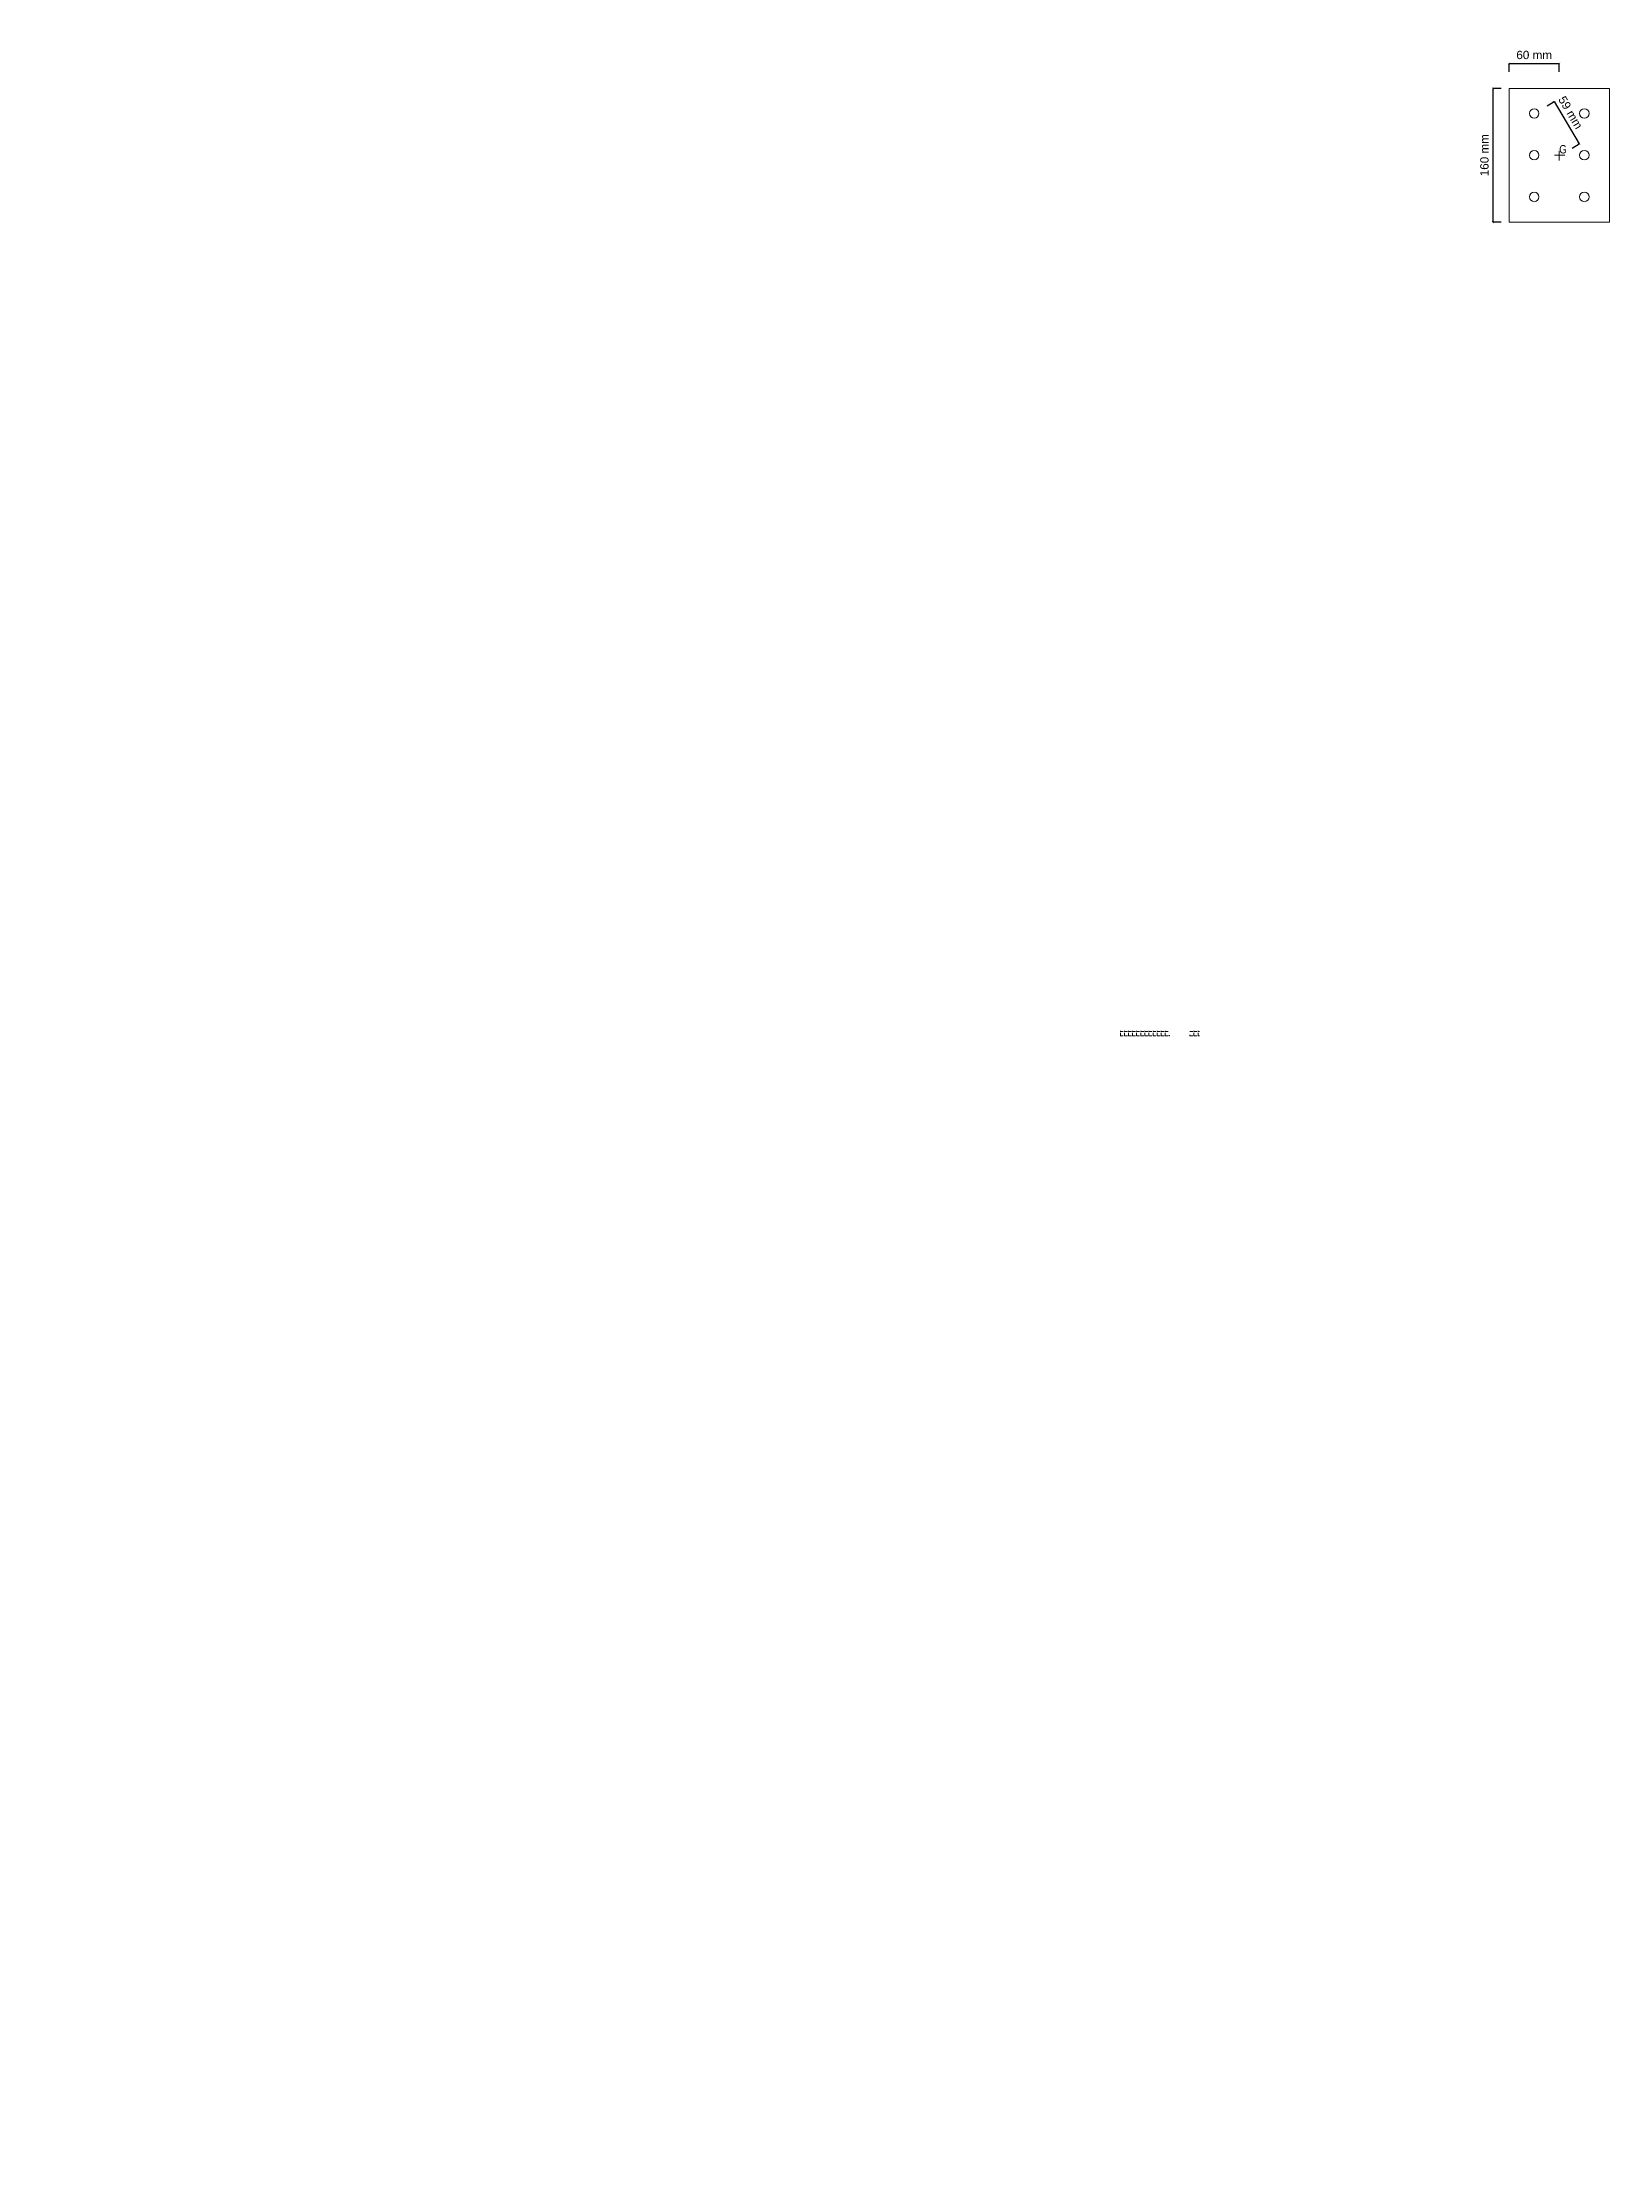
# Model space of a CAD drawing. Header units: millimetres. Extents: x 1415 to 3549, y 2194 to 4677.
# Drawn here: x 1781.716 to 1783.59, y 2307.92 to 2310.465 of the extents above; entities that cross this region are included whole.
import ezdxf

# ---------------------------------------------------------------- set-up
doc = ezdxf.new("R2010")
doc.units = ezdxf.units.MM
doc.linetypes.add('DASHDOT', pattern=[1, 0.5, -0.25, 0, -0.25])
doc.layers.get('0').update_dxf_attribs({"plot": 0})
for name, color, linetype, lineweight in [('giunti', 7, 'Continuous', 15), ('Layer3', 7, 'Continuous', 15), ('Layer4', 7, 'Continuous', 15), ('quote', 252, 'Continuous', 5)]:
    doc.layers.add(name, color=color, linetype=linetype, lineweight=lineweight)
doc.layers.add('retini', color=7, linetype='DASHDOT', lineweight=9, true_color=0x636466)
doc.styles.add('per i setti', font='ARIALN.TTF')
doc.styles.get("Standard").update_dxf_attribs({"font": 'arial.ttf'})
doc.dimstyles.new('quote acciaio', dxfattribs={"dimtxt": 0.01, "dimasz": 0.0025, "dimexe": 0, "dimexo": 0, "dimgap": 0.005, "dimtad": 2, "dimdec": 0, "dimlfac": 1000, "dimzin": 0, "dimdsep": 46, "dimtxsty": 'Standard', "dimblk": 'ARCHTICK', "dimcen": 0, "dimclre": 252, "dimadec": 0, "dimazin": 0, "dimtfac": 1, "dimtdec": 0, "dimtofl": 0, "dimtmove": 0, "dimatfit": 3, "dimfxl": 0.01, "dimfxlon": 1, "dimtolj": 1, "dimtzin": 0, "dimarcsym": 0})
pattern_1 = [(0, (2147.8576, 2340.5376), (0, 6.985), [5.08, -1.905]), (90, (2147.8576, 2340.5376), (-6.985, 4e-16), [5.08, -1.905])]
pattern_2 = [(0, (0, 0), (0, 0.0048895), [0.003556, -0.0013335]), (90, (0, 0), (-0.0048895, 3e-19), [0.003556, -0.0013335])]

msp = doc.modelspace()

# ---------------------------------------------------------------- texts
at = {"layer": 'Layer3', "insert": (1783.5302, 2310.3425), "char_height": 0.01, "attachment_point": 1, "style": 'per i setti'}
msp.add_mtext_dynamic_manual_height_columns('G', width=0.034081, gutter_width=12.5, heights=[0], dxfattribs=at)

# ---------------------------------------------------------------- blocks, each defined once
blk = doc.blocks.new('_ArchTick')
at = {"color": 0, "linetype": 'ByBlock', "const_width": 0.15}
blk.add_lwpolyline([(-0.5, -0.5), (0.5, 0.5)], dxfattribs=at)
blk = doc.blocks.new('*D473')
at = {"layer": 'Defpoints', "color": 0, "transparency": 16777216}
for p in [(1783.4702, 2310.4104), (1783.4508, 2310.2504), (1783.4702, 2310.2504)]:
    blk.add_point(p, dxfattribs=at)
at = {"layer": 'quote', "color": 252, "lineweight": -2, "transparency": 16777216}
for p, q in [((1783.4608, 2310.4104), (1783.4508, 2310.4104)), ((1783.4608, 2310.2504), (1783.4508, 2310.2504))]:
    blk.add_line(p, q, dxfattribs=at)
at = {"layer": 'quote', "color": 0, "linetype": 'Continuous', "lineweight": -2, "transparency": 16777216}
blk.add_line((1783.4508, 2310.4104), (1783.4508, 2310.2504), dxfattribs=at)
at = {"layer": 'quote', "color": 0, "lineweight": -2, "transparency": 16777216, "xscale": 0.0025, "yscale": 0.0025, "zscale": 0.0025}
for p, rotation in [((1783.4508, 2310.4104), 90), ((1783.4508, 2310.2504), 270)]:
    blk.add_blockref('_ArchTick', p, dxfattribs=dict(at, rotation=rotation))
at = {"layer": 'quote', "color": 0, "transparency": 16777216, "insert": (1783.4407, 2310.3304), "char_height": 0.01, "attachment_point": 5, "rotation": 90}
blk.add_mtext('\\A1;160 mm', dxfattribs=at)
blk = doc.blocks.new('*D474')
at = {"layer": 'Defpoints', "color": 0, "transparency": 16777216}
for p in [(1783.5302, 2310.4402), (1783.4702, 2310.4104), (1783.5302, 2310.4104)]:
    blk.add_point(p, dxfattribs=at)
at = {"layer": 'quote', "color": 252, "lineweight": -2, "transparency": 16777216}
for p, q in [((1783.4702, 2310.4302), (1783.4702, 2310.4402)), ((1783.5302, 2310.4302), (1783.5302, 2310.4402))]:
    blk.add_line(p, q, dxfattribs=at)
at = {"layer": 'quote', "color": 0, "linetype": 'Continuous', "lineweight": -2, "transparency": 16777216}
blk.add_line((1783.4702, 2310.4402), (1783.5302, 2310.4402), dxfattribs=at)
at = {"layer": 'quote', "color": 0, "lineweight": -2, "transparency": 16777216, "xscale": 0.0025, "yscale": 0.0025, "zscale": 0.0025, "rotation": 180}
blk.add_blockref('_ArchTick', (1783.4702, 2310.4402), dxfattribs=at)
at = {"layer": 'quote', "color": 0, "lineweight": -2, "transparency": 16777216, "xscale": 0.0025, "yscale": 0.0025, "zscale": 0.0025}
blk.add_blockref('_ArchTick', (1783.5302, 2310.4402), dxfattribs=at)
at = {"layer": 'quote', "color": 0, "transparency": 16777216, "insert": (1783.5002, 2310.4503), "char_height": 0.01, "attachment_point": 5}
blk.add_mtext('\\A1;60 mm', dxfattribs=at)
blk = doc.blocks.new('*D475')
at = {"layer": 'Defpoints', "color": 0, "transparency": 16777216}
for p in [(1783.5002, 2310.3804), (1783.5302, 2310.3297), (1783.5541, 2310.3439)]:
    blk.add_point(p, dxfattribs=at)
at = {"layer": 'Layer3', "color": 252, "lineweight": -2, "transparency": 16777216}
for p, q in [((1783.5156, 2310.3895), (1783.5242, 2310.3946)), ((1783.5455, 2310.3388), (1783.5541, 2310.3439))]:
    blk.add_line(p, q, dxfattribs=at)
at = {"layer": 'Layer3', "color": 0, "linetype": 'Continuous', "lineweight": -2, "transparency": 16777216}
blk.add_line((1783.5242, 2310.3946), (1783.5541, 2310.3439), dxfattribs=at)
at = {"layer": 'Layer3', "color": 0, "lineweight": -2, "transparency": 16777216, "xscale": 0.0025, "yscale": 0.0025, "zscale": 0.0025}
for p, rotation in [((1783.5242, 2310.3946), 120.5902713778861), ((1783.5541, 2310.3439), 300.5902713778861)]:
    blk.add_blockref('_ArchTick', p, dxfattribs=dict(at, rotation=rotation))
at = {"layer": 'Layer3', "color": 0, "transparency": 16777216, "insert": (1783.5437, 2310.3814), "char_height": 0.01, "attachment_point": 5, "rotation": 300.5903}
blk.add_mtext('\\A1;59 mm', dxfattribs=at)

# ---------------------------------------------------------------- dimensions: what is measured, and where the dimension line sits
at = {"layer": 'Layer3'}
dim = msp.add_linear_dim(base=(1783.5541, 2310.3439), p1=(1783.5002, 2310.3804), p2=(1783.5302, 2310.3297), angle=300.5903, text='<> mm', dimstyle='quote acciaio', dxfattribs=at)
dim.commit()
dim.dimension.update_dxf_attribs({"geometry": '*D475', "text_midpoint": (1783.535, 2310.3762), "dimtype": 161})
at = {"layer": 'quote'}
dim = msp.add_linear_dim(base=(1783.5302, 2310.4402), p1=(1783.4702, 2310.4104), p2=(1783.5302, 2310.4104), text='<> mm', dimstyle='quote acciaio', dxfattribs=at)
dim.commit()
dim.dimension.update_dxf_attribs({"geometry": '*D474', "text_midpoint": (1783.5002, 2310.4503)})
dim = msp.add_linear_dim(base=(1783.4508, 2310.2504), p1=(1783.4702, 2310.4104), p2=(1783.4702, 2310.2504), angle=90, text='<> mm', dimstyle='quote acciaio', dxfattribs=at)
dim.commit()
dim.dimension.update_dxf_attribs({"geometry": '*D473', "text_midpoint": (1783.4407, 2310.3304)})

# ---------------------------------------------------------------- hatches: boundary and pattern name
at = {"layer": 'Layer4'}
h = msp.add_hatch(dxfattribs=at)
h.set_pattern_fill('ANGLE', color=256)
h.set_pattern_definition([(0, (0, -0.3075), (0, 6.985), [5.08, -1.905]), (90, (0, -0.3075), (-6.985, 4e-16), [5.08, -1.905])])
h.paths.add_polyline_path([(1781.8303, 2309.1884), (1781.8183, 2309.1884), (1781.8183, 2308.8859), (1781.8183, 2308.8846), (1781.8303, 2308.8846)])
h.paths.add_polyline_path([(1782.0365, 2309.1884), (1782.0365, 2308.8847), (1782.0483, 2308.8846), (1782.0483, 2309.1134), (1782.0484, 2309.1884)])
h.paths.add_polyline_path([(1781.9258, 2308.9984), (1781.9412, 2308.9984), (1781.9412, 2309.0139), (1781.9258, 2309.0139)], flags=9)
h.paths.add_polyline_path([(1781.8907, 2308.9984), (1781.9061, 2308.9984), (1781.9061, 2309.0139), (1781.8907, 2309.0139)], flags=9)
h.paths.add_polyline_path([(1781.9607, 2308.9984), (1781.9761, 2308.9984), (1781.9761, 2309.0139), (1781.9607, 2309.0139)], flags=9)
h.paths.add_polyline_path([(1782.0049, 2308.9606), (1782.0203, 2308.9606), (1782.0203, 2308.976), (1782.0049, 2308.976)], flags=9)
h.paths.add_polyline_path([(1782.0052, 2308.9256), (1782.0206, 2308.9256), (1782.0206, 2308.941), (1782.0052, 2308.941)], flags=9)
h.paths.add_polyline_path([(1782.005, 2308.8756), (1782.0204, 2308.8756), (1782.0204, 2308.8911), (1782.005, 2308.8911)], flags=9)
h.paths.add_polyline_path([(1782.0052, 2308.8257), (1782.0206, 2308.8257), (1782.0206, 2308.8411), (1782.0052, 2308.8411)], flags=9)
h.paths.add_polyline_path([(1782.0049, 2308.7907), (1782.0203, 2308.7907), (1782.0203, 2308.8061), (1782.0049, 2308.8061)], flags=9)
h.paths.add_polyline_path([(1781.8404, 2308.8806), (1781.8616, 2308.8806), (1781.8616, 2308.8961), (1781.8404, 2308.8961)], flags=9)
h.paths.add_polyline_path([(1781.9229, 2309.0295), (1781.9441, 2309.0295), (1781.9441, 2309.0449), (1781.9229, 2309.0449)], flags=9)
h.paths.add_polyline_path([(1781.9229, 2309.1392), (1781.9441, 2309.1392), (1781.9441, 2309.1547), (1781.9229, 2309.1547)], flags=9)
h.paths.add_polyline_path([(1781.7859, 2308.9654), (1781.8013, 2308.9654), (1781.8013, 2308.9809), (1781.7859, 2308.9809)], flags=9)
h.paths.add_polyline_path([(1781.8348, 2308.9654), (1781.8502, 2308.9654), (1781.8502, 2308.9809), (1781.8348, 2308.9809)], flags=9)
h.paths.add_polyline_path([(1782.0648, 2308.9654), (1782.0802, 2308.9654), (1782.0802, 2308.9809), (1782.0648, 2308.9809)], flags=9)
h.paths.add_polyline_path([(1782.0159, 2308.9654), (1782.0313, 2308.9654), (1782.0313, 2308.9809), (1782.0159, 2308.9809)], flags=9)
h.paths.add_polyline_path([(1781.7157, 2308.8756), (1781.7369, 2308.8756), (1781.7369, 2308.8911), (1781.7157, 2308.8911)], flags=9)
h.paths.add_polyline_path([(1781.7589, 2309.0906), (1781.7743, 2309.0906), (1781.7743, 2309.1061), (1781.7589, 2309.1061)], flags=9)
h.paths.add_polyline_path([(1781.7589, 2309.0356), (1781.7743, 2309.0356), (1781.7743, 2309.0511), (1781.7589, 2309.0511)], flags=9)
h.paths.add_polyline_path([(1781.7589, 2308.9556), (1781.7743, 2308.9556), (1781.7743, 2308.9711), (1781.7589, 2308.9711)], flags=9)
h.paths.add_polyline_path([(1781.7589, 2308.8756), (1781.7743, 2308.8756), (1781.7743, 2308.8911), (1781.7589, 2308.8911)], flags=9)
h.paths.add_polyline_path([(1781.7589, 2308.7956), (1781.7743, 2308.7956), (1781.7743, 2308.8111), (1781.7589, 2308.8111)], flags=9)
h.paths.add_polyline_path([(1782.2104, 2308.8756), (1782.2316, 2308.8756), (1782.2316, 2308.8911), (1782.2104, 2308.8911)], flags=9)
h.paths.add_polyline_path([(1782.1647, 2309.1839), (1782.2104, 2309.1839), (1782.2104, 2309.1994), (1782.1647, 2309.1994)], flags=9)
h.paths.add_polyline_path([(1781.942, 2308.7183), (1782.0107, 2308.7183), (1782.0107, 2308.7337), (1781.942, 2308.7337)], flags=9)
h.paths.add_polyline_path([(1781.9213, 2308.7495), (1781.9426, 2308.7495), (1781.9426, 2308.765), (1781.9213, 2308.765)], flags=9)
h.paths.add_polyline_path([(1781.8492, 2308.9344), (1781.8646, 2308.9344), (1781.8646, 2308.9498), (1781.8492, 2308.9498)], flags=9)
h.paths.add_polyline_path([(1782.0023, 2308.9344), (1782.0177, 2308.9344), (1782.0177, 2308.9498), (1782.0023, 2308.9498)], flags=9)
h.paths.add_polyline_path([(1781.7787, 2307.9198), (1782.058, 2307.9198), (1782.058, 2307.9993), (1781.7787, 2307.9993)], flags=9)
h.paths.add_polyline_path([(1781.7787, 2308.3695), (1782.0807, 2308.3695), (1782.0807, 2308.4492), (1781.7787, 2308.4492)], flags=9)
h.paths.add_polyline_path([(1782.3314, 2308.4402), (1782.4921, 2308.4402), (1782.4921, 2308.4814), (1782.3314, 2308.4814)], flags=9)
h.paths.add_polyline_path([(1782.3275, 2309.2375), (1782.5239, 2309.2375), (1782.5239, 2309.2787), (1782.3275, 2309.2787)], flags=9)
h.paths.add_polyline_path([(1782.1113, 2309.16), (1782.1113, 2309.186), (1782.0907, 2309.186), (1782.0907, 2309.16)], flags=9)
h.paths.add_polyline_path([(1781.7733, 2309.16), (1781.7733, 2309.186), (1781.7527, 2309.186), (1781.7527, 2309.16)], flags=9)
h.paths.add_polyline_path([(1781.7721, 2309.3103), (1782.4522, 2309.3103), (1782.4522, 2309.3618), (1781.7721, 2309.3618)], flags=9)
h = msp.add_hatch(dxfattribs=at)
h.set_pattern_fill('ANGLE', color=0)
h.set_pattern_definition(pattern_1)
h.paths.add_polyline_path([(1781.7244, 2309.3043), (1781.7169, 2309.3043), (1781.7169, 2309.2816), (1781.7244, 2309.2816)])
h = msp.add_hatch(dxfattribs=at)
h.set_pattern_fill('ANGLE', color=0)
h.set_pattern_definition(pattern_1)
h.paths.add_polyline_path([(1781.7169, 2309.1443), (1781.7244, 2309.1443), (1781.7244, 2309.167), (1781.7169, 2309.167)])
h.paths.add_polyline_path([(1781.7244, 2309.217), (1781.7169, 2309.217), (1781.7169, 2309.1816), (1781.7244, 2309.1816)])
h.paths.add_polyline_path([(1781.7244, 2309.267), (1781.7169, 2309.267), (1781.7169, 2309.2316), (1781.7244, 2309.2316)])
at = {"layer": 'retini', "true_color": 0xc7c8ca, "transparency": 33554687}
h = msp.add_hatch(dxfattribs=at)
h.set_pattern_fill('ANGLE', color=9, scale=0.0007)
h.set_pattern_definition(pattern_2)
h.paths.add_polyline_path([(1783.063, 2309.2777, 0.023478), (1783.0633, 2309.2774), (1783.0645, 2309.2766), (1783.0044, 2309.2766), (1783.0044, 2309.2826), (1783.063, 2309.2825)])
h.paths.add_polyline_path([(1783.0997, 2309.2766), (1783.0869, 2309.2766), (1783.088, 2309.2774, 0.023478), (1783.0884, 2309.2777), (1783.0884, 2309.2825), (1783.0997, 2309.2825)])
h = msp.add_hatch(dxfattribs=at)
h.set_pattern_fill('ANGLE', color=9, scale=0.0007)
h.set_pattern_definition(pattern_2)
h.paths.add_polyline_path([(1783.063, 2309.2777, 0.023478), (1783.0633, 2309.2774), (1783.0645, 2309.2766), (1783.0044, 2309.2766), (1783.0044, 2309.2826), (1783.063, 2309.2825)])
h.paths.add_polyline_path([(1783.0997, 2309.2766), (1783.0869, 2309.2766), (1783.088, 2309.2774, 0.023478), (1783.0884, 2309.2777), (1783.0884, 2309.2825), (1783.0997, 2309.2825)])
h = msp.add_hatch(dxfattribs=at)
h.set_pattern_fill('ANGLE', color=9, scale=0.0007)
h.set_pattern_definition(pattern_2)
h.paths.add_polyline_path([(1783.0997, 2309.2825), (1783.0884, 2309.2825), (1783.0884, 2309.2777, -0.023478), (1783.088, 2309.2774), (1783.0869, 2309.2766), (1783.0997, 2309.2766)])

# ---------------------------------------------------------------- linework, layer by layer
at = {"layer": 'giunti'}
msp.add_lwpolyline([(1783.4702, 2310.2504), (1783.5902, 2310.2504), (1783.5902, 2310.4104), (1783.4702, 2310.4104), (1783.4702, 2310.2504)], dxfattribs=at)
at = {"layer": 'Layer3'}
for points in [[(1783.5243, 2310.3304), (1783.537, 2310.3304)], [(1783.5302, 2310.3355), (1783.5302, 2310.324)]]:
    msp.add_lwpolyline(points, dxfattribs=at)
for centre in [(1783.5002, 2310.3804), (1783.5602, 2310.3804), (1783.5002, 2310.3304), (1783.5602, 2310.3304), (1783.5002, 2310.2804), (1783.5602, 2310.2804)]:
    msp.add_circle(centre, 0.00567, dxfattribs=at)

msp.set_redraw_order([(e.dxf.handle, doc.entitydb.next_handle()) for e in msp.query("TEXT MTEXT ATTDEF DIMENSION ARC_DIMENSION")])  # texts and dimensions are drawn at this point

doc.saveas('drawing.dxf')
